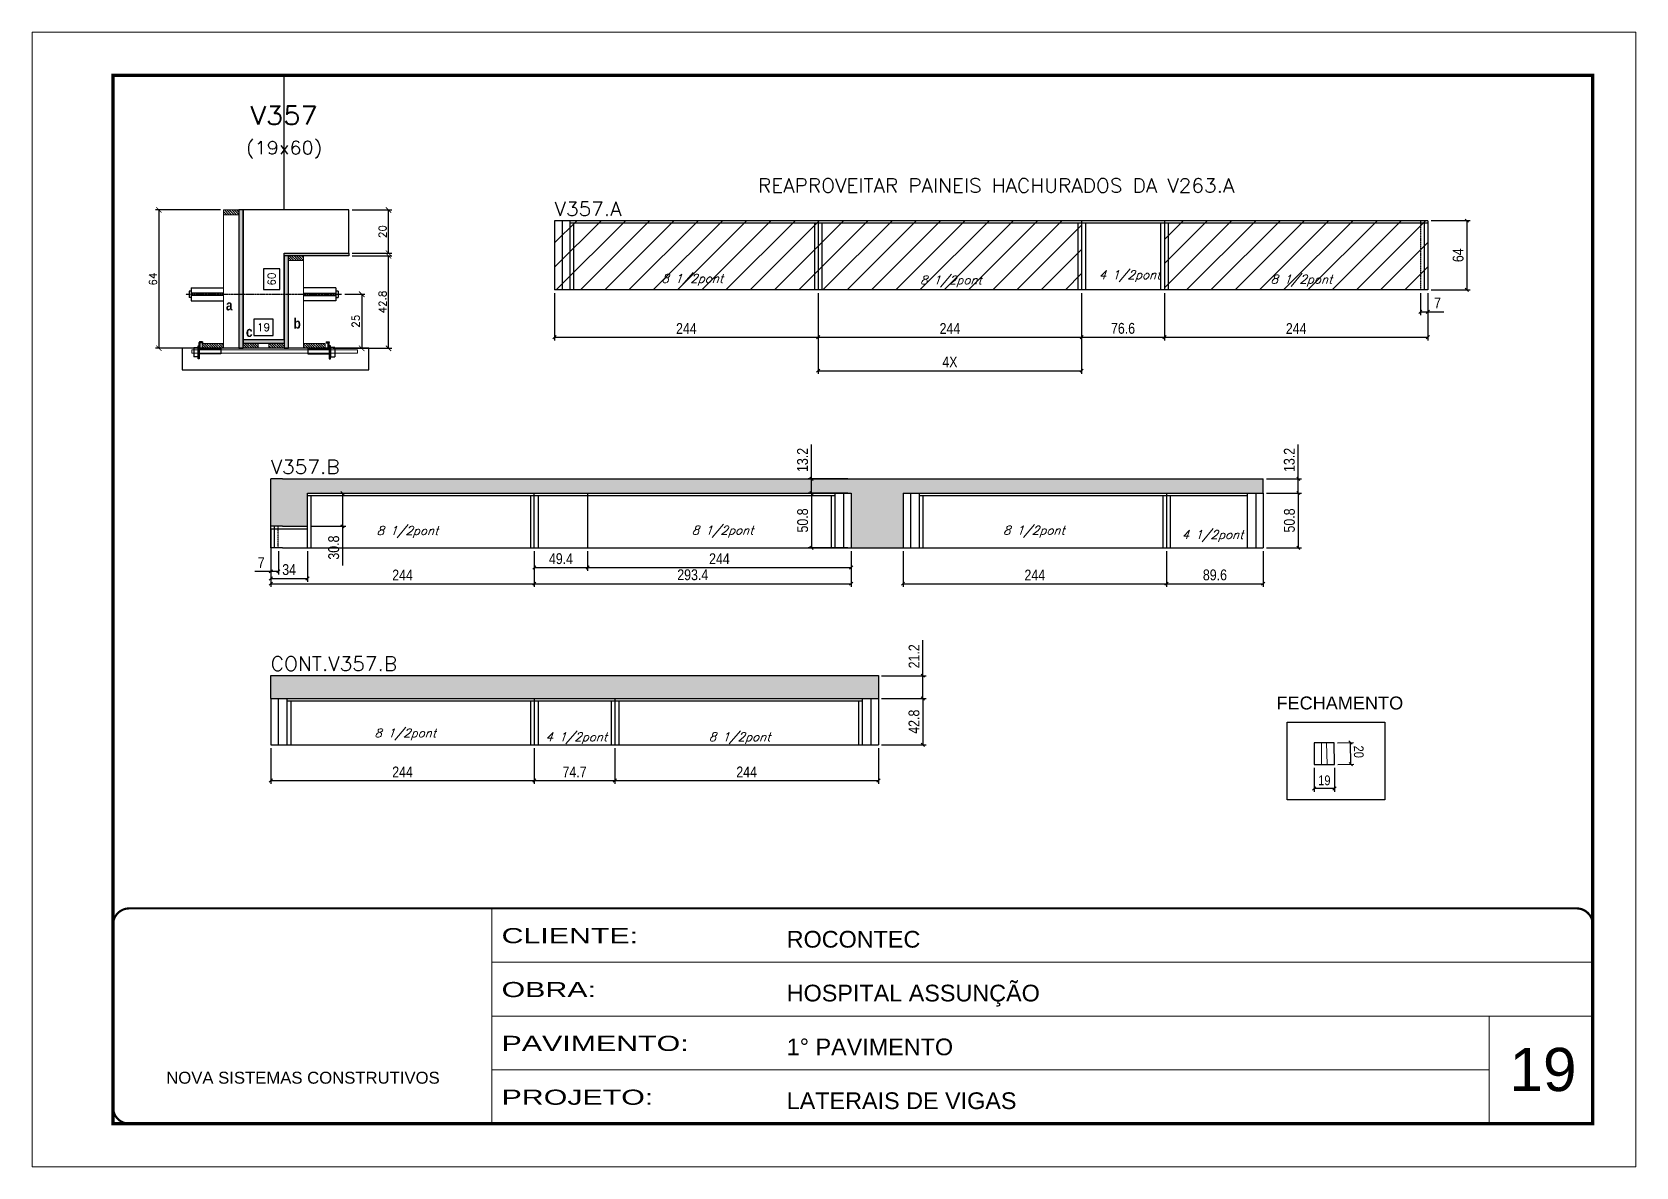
# Model space of a CAD drawing. Extents: x 137137 to 143418, y 10464 to 34486.
# Drawn here: x 140321 to 141806, y 28841 to 29891 of the extents above; entities that cross this region are included whole.
import ezdxf
from ezdxf.enums import TextEntityAlignment as Align

# ---------------------------------------------------------------- set-up
doc = ezdxf.new("R2010")
doc.units = 0
for name, pattern in [('CONTINUO', [0]), ('DASHED', [0.75, 0.5, -0.25]), ('HIDDEN', [0.375, 0.25, -0.125])]:
    doc.linetypes.add(name, pattern=pattern)
for name, color, linetype in [('5', 5, 'Continuous'), ('barrote', 251, 'Continuous'), ('COTA', 241, 'Continuous'), ('Cota Seção (2x)', 4, 'Continuous'), ('detalhes', 4, 'Continuous'), ('Painéis', 200, 'Continuous'), ('presilha', 1, 'Continuous'), ('Reaproveitamento', 251, 'Continuous'), ('SARR_2.2x7', 40, 'Continuous'), ('SARR_3.5x7', 81, 'Continuous'), ('TENSOR', 3, 'Continuous'), ('texto', 7, 'Continuous'), ('Texto de Titulo', 7, 'Continuous'), ('Texto Qtd Sarr', 242, 'Continuous')]:
    doc.layers.add(name, color=color, linetype=linetype)
for name, color, linetype, lineweight in [('CARIMBO', 255, 'Continuous', 9), ('CONCRETO', 251, 'Continuous', 25), ('Escoras', 2, 'Continuous', 25), ('Folhas', 255, 'Continuous', 9), ('Hachura', 251, 'Continuous', 9), ('Madeira', 126, 'Continuous', 18), ('Sarr 2.2x7', 40, 'Continuous', 9), ('SARRAFO DE PRESSAO', 251, 'DASHED', 9), ('SCO-___-LAJ', 2, 'Continuous', 0), ('Texto Seção', 7, 'Continuous', 15)]:
    doc.layers.add(name, color=color, linetype=linetype, lineweight=lineweight)
doc.styles.add('ARIAL', font='arial.ttf')
doc.styles.add('COTA TECNICA', font='techl___.ttf', dxfattribs={"height": 10})
doc.styles.add('COTA TECNICA-50', font='techl___.ttf', dxfattribs={"height": 9})
doc.styles.add('REGUA-120', font='ROMANS.shx', dxfattribs={"height": 15})
doc.styles.add('Romans', font='romans.shx')
doc.styles.get("Standard").update_dxf_attribs({"font": 'arial.ttf'})
doc.styles.add('TECNICA', font='techb___.ttf', dxfattribs={"height": 10})
doc.styles.add('Tecnologia', font='')
doc.styles.get('Tecnologia').set_extended_font_data('Forgotten Futurist')
doc.dimstyles.new('COTA PAINEL-50', dxfattribs={"dimtxt": 9, "dimasz": 3, "dimexe": 3, "dimexo": 3, "dimgap": 3, "dimtad": 1, "dimdec": 1, "dimzin": 12, "dimdsep": 46, "dimtxsty": 'COTA TECNICA-50', "dimblk1": 'OBLIQUE', "dimblk2": 'OBLIQUE', "dimsah": 1, "dimcen": 0.9, "dimclrd": 4, "dimclre": 4, "dimclrt": 240, "dimadec": 1, "dimazin": 3, "dimtfac": 1, "dimtdec": 1, "dimtmove": 0, "dimatfit": 3, "dimfxl": 1, "dimtolj": 1, "dimtzin": 12, "dimarcsym": 0})
doc.dimstyles.new('Cota Seção (2x)', dxfattribs={"dimtxt": 7, "dimasz": 5, "dimexe": 3, "dimexo": 3, "dimgap": 2, "dimtad": 3, "dimdec": 1, "dimlfac": 0.5, "dimzin": 12, "dimdsep": 46, "dimtxsty": 'Romans', "dimblk": 'ARCHTICK', "dimcen": 0, "dimclrd": 4, "dimclre": 4, "dimclrt": 1, "dimadec": 1, "dimazin": 3, "dimtfac": 1, "dimtdec": 1, "dimtmove": 0, "dimatfit": 3, "dimldrblk": 'OBLIQUE', "dimfxl": 1, "dimtolj": 1, "dimtzin": 12, "dimarcsym": 0})
doc.dimstyles.new('Cota Seção interna', dxfattribs={"dimtxt": 7, "dimasz": 6, "dimexe": 0.18, "dimexo": 2, "dimgap": -4, "dimtad": 3, "dimdec": 1, "dimlfac": 0.5, "dimzin": 12, "dimdsep": 46, "dimtxsty": 'Romans', "dimblk": 'ARCHTICK', "dimcen": 0.09, "dimse1": 1, "dimse2": 1, "dimsd1": 1, "dimsd2": 1, "dimclrd": 180, "dimclre": 5, "dimclrt": 1, "dimadec": 0, "dimazin": 3, "dimtfac": 1, "dimtdec": 1, "dimtofl": 0, "dimtmove": 0, "dimatfit": 3, "dimldrblk": 'ARCHTICK', "dimfxl": 1, "dimtolj": 1, "dimtzin": 0, "dimarcsym": 0})
doc.dimstyles.new('PAINEL', dxfattribs={"dimtxt": 10, "dimasz": 3, "dimexe": 3, "dimexo": 3, "dimgap": 3, "dimtad": 1, "dimdec": 1, "dimzin": 12, "dimdsep": 46, "dimtxsty": 'COTA TECNICA', "dimblk1": 'OBLIQUE', "dimblk2": 'OBLIQUE', "dimsah": 1, "dimcen": 0.9, "dimclrd": 4, "dimclre": 4, "dimclrt": 240, "dimadec": 1, "dimazin": 3, "dimtfac": 1, "dimtdec": 1, "dimtmove": 0, "dimatfit": 3, "dimfxl": 1, "dimtolj": 1, "dimtzin": 12, "dimarcsym": 0})

msp = doc.modelspace()

# ---------------------------------------------------------------- texts
at = {"layer": '5', "color": 7, "linetype": 'Continuous'}
msp.add_text('FECHAMENTO', height=12, rotation=359.99996, dxfattribs=at).set_placement((141472.96, 29264.7))
at = {"layer": 'CARIMBO', "style": 'ARIAL'}
msp.add_text('19', height=40, dxfattribs=at).set_placement((141688.65, 28911.62))
at = {"layer": 'detalhes', "style": 'TECNICA'}
for s, p in [('a', (140500.3, 29633.97)), ('b', (140562.84, 29617.13)), ('c', (140518.85, 29609.44))]:
    msp.add_text(s, height=9.6, dxfattribs=at).set_placement(p)
at = {"layer": 'texto', "color": 2, "char_height": 8, "attachment_point": 5, "style": 'Romans'}
for s, insert in [('{\\Q19;\\C256;4 1/2pont}', (141336.93, 29665.62)), ('{\\Q19;\\C256;8 1/2pont}', (140932.06, 29662.22)), ('{\\Q19;\\C256;8 1/2pont}', (141171.48, 29660.77)), ('{\\Q19;\\C256;8 1/2pont}', (141496.1, 29661.54)), ('{\\Q19;\\C256;8 1/2pont}', (140668.37, 29428.93)), ('{\\Q19;\\C256;8 1/2pont}', (140960.12, 29429.26)), ('{\\Q19;\\C256;8 1/2pont}', (141248.36, 29429.16)), ('{\\Q19;\\C256;4 1/2pont}', (141413.78, 29425.17)), ('{\\Q19;\\C256;8 1/2pont}', (140666.24, 29241.61)), ('{\\Q19;\\C256;4 1/2pont}', (140824.7, 29238.11)), ('{\\Q19;\\C256;8 1/2pont}', (140975.88, 29238.11))]:
    msp.add_mtext(s, dxfattribs=dict(at, insert=insert))
at = {"layer": 'Texto Seção', "style": 'REGUA-120', "width": 1.05}
for s, p in [('REAPROVEITAR PAINEIS HACHURADOS DA V263.A', (140992.86, 29743.01)), ('V357.A', (140804.57, 29721.56)), ('V357.B', (140541.76, 29482.78)), ('CONT.V357.B', (140541.76, 29300.59))]:
    msp.add_text(s, height=13, dxfattribs=at).set_placement(p)

# ---------------------------------------------------------------- blocks, each defined once
blk = doc.blocks.new('9999999999')
at = {"color": 30, "linetype": 'CONTINUO'}
for p, q in [((98564.6, 34230.2), (98564.6, 34429.4)), ((98564.6, 34379.6), (99584, 34379.6)), ((98564.6, 34329.8), (99488, 34329.8)), ((99584, 34329.8), (99488, 34329.8)), ((99488, 34329.8), (99488, 34230.2)), ((98564.6, 34280), (99488, 34280))]:
    blk.add_line(p, q, dxfattribs=at)
at = {"color": 30, "linetype": 'CONTINUO', "const_width": 2}
blk.add_lwpolyline([(99584, 34230.2), (99584, 34414.4, 0.414214), (99569, 34429.4), (98229, 34429.4, 0.414214), (98214, 34414.4), (98214, 34245.2, 0.414214), (98229, 34230.2), (99584, 34230.2)], format="xyb", dxfattribs=at)
at = {"layer": 'Folhas'}
blk.add_lwpolyline([(98139, 34190.2), (99624, 34190.2), (99624, 35240.2), (98139, 35240.2)], close=True, dxfattribs=at)
at = {"layer": 'Folhas', "color": 30, "const_width": 3}
blk.add_lwpolyline([(98214, 34230.2), (99584, 34230.2), (99584, 35200.2), (98214, 35200.2)], close=True, dxfattribs=at)
at = {"color": 7, "linetype": 'Continuous', "ltscale": 5, "style": 'ARIAL'}
for s, height, p in [('ROCONTEC', 15.48, (98837.7, 34393.1)), ('HOSPITAL ASSUNÇÃO', 15.483, (98837.7, 34343.3)), ('1° PAVIMENTO', 15.483, (98837.7, 34293.5)), ('NOVA SISTEMAS CONSTRUTIVOS', 11.059, (98263.2, 34267.2)), ('LATERAIS DE VIGAS', 15.483, (98837.7, 34243.7))]:
    blk.add_text(s, height=height, dxfattribs=at).set_placement(p)
at = {"layer": 'Folhas', "color": 7, "style": 'Tecnologia', "width": 1.5}
for s, p in [('CLIENTE:', (98573.7, 34397.2)), ('OBRA:', (98573.7, 34347.3)), ('PAVIMENTO:', (98573.7, 34297.5)), ('PROJETO:', (98573.7, 34247.7))]:
    blk.add_text(s, height=14, dxfattribs=at).set_placement(p)
blk = doc.blocks.new('titulo1')
at = {"layer": 'Defpoints', "color": 252, "linetype": 'HIDDEN', "ltscale": 2}
blk.add_line((0, 0), (0, 125), dxfattribs=at)
at = {"layer": 'Defpoints', "style": 'Romans', "oblique": 15}
blk.add_attdef('FOLHA', text='', height=10, dxfattribs=at).set_placement((0, 15.6), align=Align.MIDDLE_CENTER)
at = {"layer": 'Texto Qtd Sarr', "color": 3, "style": 'Romans', "oblique": 15}
for tag, height, p in [('TITULO', 17, (0, 71.4)), ('SEÇÃO', 12, (0, 41.5))]:
    blk.add_attdef(tag, text='', height=height, dxfattribs=at).set_placement(p, align=Align.MIDDLE_CENTER)
blk = doc.blocks.new('_ArchTick')
at = {"color": 0, "linetype": 'ByBlock', "const_width": 0.15}
blk.add_lwpolyline([(-0.5, -0.5), (0.5, 0.5)], dxfattribs=at)
blk = doc.blocks.new('*D525')
at = {"layer": 'COTA', "color": 4, "lineweight": -2, "transparency": 16777216}
for p, q in [((140617.1, 29684.5), (140653.8, 29684.5)), ((140650.8, 29598.9), (140650.8, 29684.5)), ((140599.5, 29598.9), (140653.8, 29598.9))]:
    blk.add_line(p, q, dxfattribs=at)
at = {"layer": 'Defpoints', "color": 0, "transparency": 16777216}
for p in [(140614.1, 29684.5), (140650.8, 29684.5), (140596.5, 29598.9)]:
    blk.add_point(p, dxfattribs=at)
at = {"layer": 'COTA', "color": 4, "lineweight": -2, "transparency": 16777216, "xscale": 5, "yscale": 5, "zscale": 5}
for p, rotation in [((140650.8, 29684.5), 90), ((140650.8, 29598.9), 270)]:
    blk.add_blockref('_ArchTick', p, dxfattribs=dict(at, rotation=rotation))
at = {"layer": 'COTA', "color": 1, "transparency": 16777216, "insert": (140645.3, 29641.7), "char_height": 7, "attachment_point": 5, "rotation": 90, "style": 'Romans'}
blk.add_mtext('\\A1;42.8', dxfattribs=at)
blk = doc.blocks.new('_Oblique')
at = {"color": 0, "linetype": 'ByBlock', "lineweight": -2}
blk.add_line((-0.5, -0.5), (0.5, 0.5), dxfattribs=at)
blk = doc.blocks.new('*D526')
at = {"layer": 'COTA', "color": 4, "lineweight": -2, "transparency": 16777216}
for p, q in [((140617.1, 29726.9), (140653.8, 29726.9)), ((140650.8, 29686.9), (140650.8, 29726.9)), ((140617.1, 29686.9), (140653.8, 29686.9))]:
    blk.add_line(p, q, dxfattribs=at)
at = {"layer": 'Defpoints', "color": 0, "transparency": 16777216}
for p in [(140614.1, 29726.9), (140650.8, 29726.9), (140614.1, 29686.9)]:
    blk.add_point(p, dxfattribs=at)
at = {"layer": 'COTA', "color": 4, "lineweight": -2, "transparency": 16777216, "xscale": 5, "yscale": 5, "zscale": 5}
for p, rotation in [((140650.8, 29726.9), 90), ((140650.8, 29686.9), 270)]:
    blk.add_blockref('_ArchTick', p, dxfattribs=dict(at, rotation=rotation))
at = {"layer": 'COTA', "color": 1, "transparency": 16777216, "insert": (140645.3, 29706.9), "char_height": 7, "attachment_point": 5, "rotation": 90, "style": 'Romans'}
blk.add_mtext('\\A1;20', dxfattribs=at)
blk = doc.blocks.new('*D527')
at = {"layer": 'Cota Seção (2x)', "color": 180, "lineweight": -2, "transparency": 16777216}
for p, q in [((140550.1, 29672.4), (140535.1, 29672.4)), ((140535.1, 29672.4), (140535.1, 29653.4)), ((140550.1, 29653.4), (140550.1, 29672.4)), ((140535.1, 29653.4), (140550.1, 29653.4))]:
    blk.add_line(p, q, dxfattribs=at)
at = {"layer": 'Defpoints', "color": 0, "transparency": 16777216}
for p in [(140554.1, 29726.9), (140554.1, 29726.9), (140554.1, 29606.9)]:
    blk.add_point(p, dxfattribs=at)
at = {"layer": 'Cota Seção (2x)', "color": 1, "transparency": 16777216, "insert": (140542.6, 29662.9), "char_height": 7, "attachment_point": 5, "rotation": 90, "style": 'Romans'}
blk.add_mtext('\\A1;60', dxfattribs=at)
blk = doc.blocks.new('PRESILHA METÁLICA 1')
at = {"layer": 'presilha'}
for p, q in [((0, 13), (6, 13)), ((0, 13), (0, 0)), ((6, 0), (0, 0)), ((6, 15.5), (7.5, 15.5)), ((6, -2.5), (6, 15.5)), ((6, 13), (6, 0)), ((7.5, 10.6), (7.5, 19.9)), ((7.5, 15.5), (7.5, -2.5)), ((37.5, 4.1), (7.5, 4.1)), ((12, 21), (8.6, 21)), ((9, 11.6), (9, 18.9)), ((12, 19.5), (9.6, 19.5)), ((37.5, 11), (9.6, 11)), ((12, 21), (12, 19.5)), ((37.5, 11), (37.5, 4.1)), ((7.5, -2.5), (6, -2.5))]:
    blk.add_line(p, q, dxfattribs=at)
for centre, radius, start, end in [((8.6, 19.9), 1.14, 90, 180), ((9.6, 18.9), 0.57, 90, 180), ((9.6, 11.6), 0.57, 180, 270)]:
    blk.add_arc(centre, radius, start, end, dxfattribs=at)
blk = doc.blocks.new('*D528')
at = {"layer": 'Cota Seção (2x)', "color": 180, "lineweight": -2, "transparency": 16777216}
for p, q in [((140544.1, 29625.9), (140526.1, 29625.9)), ((140526.1, 29625.9), (140526.1, 29610.9)), ((140544.1, 29610.9), (140544.1, 29625.9)), ((140526.1, 29610.9), (140544.1, 29610.9))]:
    blk.add_line(p, q, dxfattribs=at)
at = {"layer": 'Defpoints', "color": 0, "transparency": 16777216}
for p in [(140516.1, 29598.9), (140554.1, 29606.9), (140554.1, 29598.9)]:
    blk.add_point(p, dxfattribs=at)
at = {"layer": 'Cota Seção (2x)', "color": 1, "transparency": 16777216, "insert": (140535.1, 29618.4), "char_height": 7, "attachment_point": 5, "style": 'Romans'}
blk.add_mtext('\\A1;19', dxfattribs=at)
blk = doc.blocks.new('*D529')
at = {"layer": 'COTA', "color": 4, "lineweight": -2, "transparency": 16777216}
for p, q in [((140495.1, 29726.9), (140435.2, 29726.9)), ((140438.2, 29726.9), (140438.2, 29598.9)), ((140495.1, 29598.9), (140435.2, 29598.9))]:
    blk.add_line(p, q, dxfattribs=at)
at = {"layer": 'Defpoints', "color": 0, "transparency": 16777216}
for p in [(140498.1, 29726.9), (140438.2, 29598.9), (140498.1, 29598.9)]:
    blk.add_point(p, dxfattribs=at)
at = {"layer": 'COTA', "color": 4, "lineweight": -2, "transparency": 16777216, "xscale": 5, "yscale": 5, "zscale": 5}
for p, rotation in [((140438.2, 29726.9), 90), ((140438.2, 29598.9), 270)]:
    blk.add_blockref('_ArchTick', p, dxfattribs=dict(at, rotation=rotation))
at = {"layer": 'COTA', "color": 1, "transparency": 16777216, "insert": (140432.7, 29662.9), "char_height": 7, "attachment_point": 5, "rotation": 90, "style": 'Romans'}
blk.add_mtext('\\A1;64', dxfattribs=at)
blk = doc.blocks.new('*D530')
at = {"layer": 'COTA', "color": 4, "lineweight": -2, "transparency": 16777216}
for p, q in [((140610.4, 29648.9), (140629, 29648.9)), ((140626, 29648.9), (140626, 29598.9)), ((140610.4, 29598.9), (140629, 29598.9))]:
    blk.add_line(p, q, dxfattribs=at)
at = {"layer": 'Defpoints', "color": 0, "transparency": 16777216}
for p in [(140607.4, 29648.9), (140607.4, 29598.9), (140626, 29598.9)]:
    blk.add_point(p, dxfattribs=at)
at = {"layer": 'COTA', "color": 4, "lineweight": -2, "transparency": 16777216, "xscale": 5, "yscale": 5, "zscale": 5}
for p, rotation in [((140626, 29648.9), 90), ((140626, 29598.9), 270)]:
    blk.add_blockref('_ArchTick', p, dxfattribs=dict(at, rotation=rotation))
at = {"layer": 'COTA', "color": 1, "transparency": 16777216, "insert": (140620.5, 29623.9), "char_height": 7, "attachment_point": 5, "rotation": 90, "style": 'Romans'}
blk.add_mtext('\\A1;25', dxfattribs=at)
blk = doc.blocks.new('*D531')
at = {"layer": 'COTA', "color": 4, "lineweight": -2, "ltscale": 25, "transparency": 16777216}
for p, q in [((140804.6, 29650), (140804.6, 29606.2)), ((141048.6, 29650), (141048.6, 29606.2)), ((140804.6, 29609.2), (141048.6, 29609.2))]:
    blk.add_line(p, q, dxfattribs=at)
at = {"layer": 'Defpoints', "color": 0, "ltscale": 25, "transparency": 16777216}
for p in [(140804.6, 29653), (141048.6, 29653), (141048.6, 29609.2)]:
    blk.add_point(p, dxfattribs=at)
at = {"layer": 'COTA', "color": 4, "lineweight": -2, "ltscale": 25, "transparency": 16777216, "xscale": 3, "yscale": 3, "zscale": 3, "rotation": 180}
blk.add_blockref('_Oblique', (140804.6, 29609.2), dxfattribs=at)
at = {"layer": 'COTA', "color": 4, "lineweight": -2, "ltscale": 25, "transparency": 16777216, "xscale": 3, "yscale": 3, "zscale": 3}
blk.add_blockref('_Oblique', (141048.6, 29609.2), dxfattribs=at)
at = {"layer": 'COTA', "color": 240, "ltscale": 25, "transparency": 16777216, "insert": (140926.6, 29617.2), "char_height": 10, "attachment_point": 5, "style": 'COTA TECNICA'}
blk.add_mtext('\\A1;244', dxfattribs=at)
blk = doc.blocks.new('*D532')
at = {"layer": 'COTA', "color": 4, "lineweight": -2, "ltscale": 25, "transparency": 16777216}
for p, q in [((141048.6, 29650), (141048.6, 29606.2)), ((141292.6, 29650), (141292.6, 29606.2)), ((141048.6, 29609.2), (141292.6, 29609.2))]:
    blk.add_line(p, q, dxfattribs=at)
at = {"layer": 'Defpoints', "color": 0, "ltscale": 25, "transparency": 16777216}
for p in [(141048.6, 29653), (141292.6, 29653), (141292.6, 29609.2)]:
    blk.add_point(p, dxfattribs=at)
at = {"layer": 'COTA', "color": 4, "lineweight": -2, "ltscale": 25, "transparency": 16777216, "xscale": 3, "yscale": 3, "zscale": 3, "rotation": 180}
blk.add_blockref('_Oblique', (141048.6, 29609.2), dxfattribs=at)
at = {"layer": 'COTA', "color": 4, "lineweight": -2, "ltscale": 25, "transparency": 16777216, "xscale": 3, "yscale": 3, "zscale": 3}
blk.add_blockref('_Oblique', (141292.6, 29609.2), dxfattribs=at)
at = {"layer": 'COTA', "color": 240, "ltscale": 25, "transparency": 16777216, "insert": (141170.6, 29617.2), "char_height": 10, "attachment_point": 5, "style": 'COTA TECNICA'}
blk.add_mtext('\\A1;244', dxfattribs=at)
blk = doc.blocks.new('*D533')
at = {"layer": 'COTA', "color": 4, "lineweight": -2, "ltscale": 25, "transparency": 16777216}
for p, q in [((141369.2, 29650), (141369.2, 29606.2)), ((141613.2, 29650), (141613.2, 29606.2)), ((141369.2, 29609.2), (141613.2, 29609.2))]:
    blk.add_line(p, q, dxfattribs=at)
at = {"layer": 'Defpoints', "color": 0, "ltscale": 25, "transparency": 16777216}
for p in [(141369.2, 29653), (141613.2, 29653), (141613.2, 29609.2)]:
    blk.add_point(p, dxfattribs=at)
at = {"layer": 'COTA', "color": 4, "lineweight": -2, "ltscale": 25, "transparency": 16777216, "xscale": 3, "yscale": 3, "zscale": 3, "rotation": 180}
blk.add_blockref('_Oblique', (141369.2, 29609.2), dxfattribs=at)
at = {"layer": 'COTA', "color": 4, "lineweight": -2, "ltscale": 25, "transparency": 16777216, "xscale": 3, "yscale": 3, "zscale": 3}
blk.add_blockref('_Oblique', (141613.2, 29609.2), dxfattribs=at)
at = {"layer": 'COTA', "color": 240, "ltscale": 25, "transparency": 16777216, "insert": (141491.2, 29617.2), "char_height": 10, "attachment_point": 5, "style": 'COTA TECNICA'}
blk.add_mtext('\\A1;244', dxfattribs=at)
blk = doc.blocks.new('*D534')
at = {"layer": 'COTA', "color": 4, "lineweight": -2, "ltscale": 25, "transparency": 16777216}
for p, q in [((141292.6, 29650), (141292.6, 29606.2)), ((141369.2, 29650), (141369.2, 29606.2)), ((141292.6, 29609.2), (141369.2, 29609.2))]:
    blk.add_line(p, q, dxfattribs=at)
at = {"layer": 'Defpoints', "color": 0, "ltscale": 25, "transparency": 16777216}
for p in [(141292.6, 29653), (141369.2, 29653), (141369.2, 29609.2)]:
    blk.add_point(p, dxfattribs=at)
at = {"layer": 'COTA', "color": 4, "lineweight": -2, "ltscale": 25, "transparency": 16777216, "xscale": 3, "yscale": 3, "zscale": 3, "rotation": 180}
blk.add_blockref('_Oblique', (141292.6, 29609.2), dxfattribs=at)
at = {"layer": 'COTA', "color": 4, "lineweight": -2, "ltscale": 25, "transparency": 16777216, "xscale": 3, "yscale": 3, "zscale": 3}
blk.add_blockref('_Oblique', (141369.2, 29609.2), dxfattribs=at)
at = {"layer": 'COTA', "color": 240, "ltscale": 25, "transparency": 16777216, "insert": (141330.9, 29617.3), "char_height": 10, "attachment_point": 5, "style": 'COTA TECNICA'}
blk.add_mtext('\\A1;76.6', dxfattribs=at)
blk = doc.blocks.new('*D535')
at = {"layer": 'COTA', "color": 4, "lineweight": -2, "ltscale": 25, "transparency": 16777216}
for p, q in [((141616.2, 29717), (141652.3, 29717)), ((141649.3, 29717), (141649.3, 29653)), ((141616.2, 29653), (141652.3, 29653))]:
    blk.add_line(p, q, dxfattribs=at)
at = {"layer": 'Defpoints', "color": 0, "ltscale": 25, "transparency": 16777216}
for p in [(141613.2, 29717), (141613.2, 29653), (141649.3, 29653)]:
    blk.add_point(p, dxfattribs=at)
at = {"layer": 'COTA', "color": 4, "lineweight": -2, "ltscale": 25, "transparency": 16777216, "xscale": 3, "yscale": 3, "zscale": 3}
for p, rotation in [((141649.3, 29717), 90), ((141649.3, 29653), 270)]:
    blk.add_blockref('_Oblique', p, dxfattribs=dict(at, rotation=rotation))
at = {"layer": 'COTA', "color": 240, "ltscale": 25, "transparency": 16777216, "insert": (141641.2, 29685), "char_height": 10, "attachment_point": 5, "rotation": 90, "style": 'COTA TECNICA'}
blk.add_mtext('\\A1;64', dxfattribs=at)
blk = doc.blocks.new('*D536')
at = {"layer": 'COTA', "color": 4, "lineweight": -2, "ltscale": 25, "transparency": 16777216}
for p, q in [((141048.6, 29650), (141048.6, 29575.2)), ((141292.6, 29650), (141292.6, 29575.2)), ((141048.6, 29578.2), (141292.6, 29578.2))]:
    blk.add_line(p, q, dxfattribs=at)
at = {"layer": 'Defpoints', "color": 0, "ltscale": 25, "transparency": 16777216}
for p in [(141048.6, 29653), (141292.6, 29653), (141292.6, 29578.2)]:
    blk.add_point(p, dxfattribs=at)
at = {"layer": 'COTA', "color": 4, "lineweight": -2, "ltscale": 25, "transparency": 16777216, "xscale": 3, "yscale": 3, "zscale": 3, "rotation": 180}
blk.add_blockref('_Oblique', (141048.6, 29578.2), dxfattribs=at)
at = {"layer": 'COTA', "color": 4, "lineweight": -2, "ltscale": 25, "transparency": 16777216, "xscale": 3, "yscale": 3, "zscale": 3}
blk.add_blockref('_Oblique', (141292.6, 29578.2), dxfattribs=at)
at = {"layer": 'COTA', "color": 240, "ltscale": 25, "transparency": 16777216, "insert": (141170.6, 29586.3), "char_height": 10, "attachment_point": 5, "style": 'COTA TECNICA'}
blk.add_mtext('\\A1;4X', dxfattribs=at)
blk = doc.blocks.new('*D537')
at = {"layer": 'COTA', "color": 4, "lineweight": -2, "ltscale": 25, "transparency": 16777216}
for p, q in [((141606.2, 29650), (141606.2, 29629.7)), ((141613.2, 29650), (141613.2, 29629.7)), ((141606.2, 29632.7), (141613.2, 29632.7)), ((141613.2, 29632.7), (141627.9, 29632.7))]:
    blk.add_line(p, q, dxfattribs=at)
at = {"layer": 'Defpoints', "color": 0, "ltscale": 25, "transparency": 16777216}
for p in [(141606.2, 29653), (141613.2, 29653), (141613.2, 29632.7)]:
    blk.add_point(p, dxfattribs=at)
at = {"layer": 'COTA', "color": 4, "lineweight": -2, "ltscale": 25, "transparency": 16777216, "xscale": 3, "yscale": 3, "zscale": 3, "rotation": 180}
blk.add_blockref('_Oblique', (141606.2, 29632.7), dxfattribs=at)
at = {"layer": 'COTA', "color": 4, "lineweight": -2, "ltscale": 25, "transparency": 16777216, "xscale": 3, "yscale": 3, "zscale": 3}
blk.add_blockref('_Oblique', (141613.2, 29632.7), dxfattribs=at)
at = {"layer": 'COTA', "color": 240, "ltscale": 25, "transparency": 16777216, "insert": (141622.1, 29640.8), "char_height": 10, "attachment_point": 5, "style": 'COTA TECNICA'}
blk.add_mtext('\\A1;7', dxfattribs=at)
blk = doc.blocks.new('*D538')
at = {"layer": 'COTA', "color": 4, "lineweight": -2, "ltscale": 25, "transparency": 16777216}
for p, q in [((140541.8, 29411.2), (140541.8, 29378.1)), ((140785.8, 29411.2), (140785.8, 29378.1)), ((140541.8, 29381.1), (140785.8, 29381.1))]:
    blk.add_line(p, q, dxfattribs=at)
at = {"layer": 'Defpoints', "color": 0, "ltscale": 25, "transparency": 16777216}
for p in [(140541.8, 29414.2), (140785.8, 29414.2), (140785.8, 29381.1)]:
    blk.add_point(p, dxfattribs=at)
at = {"layer": 'COTA', "color": 4, "lineweight": -2, "ltscale": 25, "transparency": 16777216, "xscale": 3, "yscale": 3, "zscale": 3, "rotation": 180}
blk.add_blockref('_Oblique', (140541.8, 29381.1), dxfattribs=at)
at = {"layer": 'COTA', "color": 4, "lineweight": -2, "ltscale": 25, "transparency": 16777216, "xscale": 3, "yscale": 3, "zscale": 3}
blk.add_blockref('_Oblique', (140785.8, 29381.1), dxfattribs=at)
at = {"layer": 'COTA', "color": 240, "ltscale": 25, "transparency": 16777216, "insert": (140663.8, 29389.1), "char_height": 10, "attachment_point": 5, "style": 'COTA TECNICA'}
blk.add_mtext('\\A1;244', dxfattribs=at)
blk = doc.blocks.new('*D539')
at = {"layer": 'COTA', "color": 4, "lineweight": -2, "ltscale": 25, "transparency": 16777216}
for p, q in [((140785.8, 29411.2), (140785.8, 29393.1)), ((140835.2, 29411.2), (140835.2, 29393.1)), ((140785.8, 29396.1), (140835.2, 29396.1))]:
    blk.add_line(p, q, dxfattribs=at)
at = {"layer": 'Defpoints', "color": 0, "ltscale": 25, "transparency": 16777216}
for p in [(140785.8, 29414.2), (140835.2, 29414.2), (140835.2, 29396.1)]:
    blk.add_point(p, dxfattribs=at)
at = {"layer": 'COTA', "color": 4, "lineweight": -2, "ltscale": 25, "transparency": 16777216, "xscale": 3, "yscale": 3, "zscale": 3, "rotation": 180}
blk.add_blockref('_Oblique', (140785.8, 29396.1), dxfattribs=at)
at = {"layer": 'COTA', "color": 4, "lineweight": -2, "ltscale": 25, "transparency": 16777216, "xscale": 3, "yscale": 3, "zscale": 3}
blk.add_blockref('_Oblique', (140835.2, 29396.1), dxfattribs=at)
at = {"layer": 'COTA', "color": 240, "ltscale": 25, "transparency": 16777216, "insert": (140810.5, 29404.2), "char_height": 10, "attachment_point": 5, "style": 'COTA TECNICA'}
blk.add_mtext('\\A1;49.4', dxfattribs=at)
blk = doc.blocks.new('*D540')
at = {"layer": 'COTA', "color": 4, "lineweight": -2, "ltscale": 25, "transparency": 16777216}
for p, q in [((140835.2, 29411.2), (140835.2, 29393.1)), ((141079.2, 29411.2), (141079.2, 29393.1)), ((140835.2, 29396.1), (141079.2, 29396.1))]:
    blk.add_line(p, q, dxfattribs=at)
at = {"layer": 'Defpoints', "color": 0, "ltscale": 25, "transparency": 16777216}
for p in [(140835.2, 29414.2), (141079.2, 29414.2), (141079.2, 29396.1)]:
    blk.add_point(p, dxfattribs=at)
at = {"layer": 'COTA', "color": 4, "lineweight": -2, "ltscale": 25, "transparency": 16777216, "xscale": 3, "yscale": 3, "zscale": 3, "rotation": 180}
blk.add_blockref('_Oblique', (140835.2, 29396.1), dxfattribs=at)
at = {"layer": 'COTA', "color": 4, "lineweight": -2, "ltscale": 25, "transparency": 16777216, "xscale": 3, "yscale": 3, "zscale": 3}
blk.add_blockref('_Oblique', (141079.2, 29396.1), dxfattribs=at)
at = {"layer": 'COTA', "color": 240, "ltscale": 25, "transparency": 16777216, "insert": (140957.2, 29404.2), "char_height": 10, "attachment_point": 5, "style": 'COTA TECNICA'}
blk.add_mtext('\\A1;244', dxfattribs=at)
blk = doc.blocks.new('*D541')
at = {"layer": 'COTA', "color": 4, "lineweight": -2, "ltscale": 25, "transparency": 16777216}
for p, q in [((141127.2, 29411.2), (141127.2, 29378.1)), ((141371.2, 29411.2), (141371.2, 29378.1)), ((141127.2, 29381.1), (141371.2, 29381.1))]:
    blk.add_line(p, q, dxfattribs=at)
at = {"layer": 'Defpoints', "color": 0, "ltscale": 25, "transparency": 16777216}
for p in [(141127.2, 29414.2), (141371.2, 29414.2), (141371.2, 29381.1)]:
    blk.add_point(p, dxfattribs=at)
at = {"layer": 'COTA', "color": 4, "lineweight": -2, "ltscale": 25, "transparency": 16777216, "xscale": 3, "yscale": 3, "zscale": 3, "rotation": 180}
blk.add_blockref('_Oblique', (141127.2, 29381.1), dxfattribs=at)
at = {"layer": 'COTA', "color": 4, "lineweight": -2, "ltscale": 25, "transparency": 16777216, "xscale": 3, "yscale": 3, "zscale": 3}
blk.add_blockref('_Oblique', (141371.2, 29381.1), dxfattribs=at)
at = {"layer": 'COTA', "color": 240, "ltscale": 25, "transparency": 16777216, "insert": (141249.2, 29389.1), "char_height": 10, "attachment_point": 5, "style": 'COTA TECNICA'}
blk.add_mtext('\\A1;244', dxfattribs=at)
blk = doc.blocks.new('*D542')
at = {"layer": 'COTA', "color": 4, "lineweight": -2, "ltscale": 25, "transparency": 16777216}
for p, q in [((141371.2, 29411.2), (141371.2, 29378.1)), ((141460.7, 29411.2), (141460.7, 29378.1)), ((141371.2, 29381.1), (141460.7, 29381.1))]:
    blk.add_line(p, q, dxfattribs=at)
at = {"layer": 'Defpoints', "color": 0, "ltscale": 25, "transparency": 16777216}
for p in [(141371.2, 29414.2), (141460.7, 29414.2), (141460.7, 29381.1)]:
    blk.add_point(p, dxfattribs=at)
at = {"layer": 'COTA', "color": 4, "lineweight": -2, "ltscale": 25, "transparency": 16777216, "xscale": 3, "yscale": 3, "zscale": 3, "rotation": 180}
blk.add_blockref('_Oblique', (141371.2, 29381.1), dxfattribs=at)
at = {"layer": 'COTA', "color": 4, "lineweight": -2, "ltscale": 25, "transparency": 16777216, "xscale": 3, "yscale": 3, "zscale": 3}
blk.add_blockref('_Oblique', (141460.7, 29381.1), dxfattribs=at)
at = {"layer": 'COTA', "color": 240, "ltscale": 25, "transparency": 16777216, "insert": (141416, 29389.2), "char_height": 10, "attachment_point": 5, "style": 'COTA TECNICA'}
blk.add_mtext('\\A1;89.6', dxfattribs=at)
blk = doc.blocks.new('*D543')
at = {"layer": 'COTA', "color": 4, "lineweight": -2, "ltscale": 25, "transparency": 16777216}
for p, q in [((140541.8, 29229), (140541.8, 29195.9)), ((140785.8, 29229), (140785.8, 29195.9)), ((140541.8, 29198.9), (140785.8, 29198.9))]:
    blk.add_line(p, q, dxfattribs=at)
at = {"layer": 'Defpoints', "color": 0, "ltscale": 25, "transparency": 16777216}
for p in [(140541.8, 29232), (140785.8, 29232), (140785.8, 29198.9)]:
    blk.add_point(p, dxfattribs=at)
at = {"layer": 'COTA', "color": 4, "lineweight": -2, "ltscale": 25, "transparency": 16777216, "xscale": 3, "yscale": 3, "zscale": 3, "rotation": 180}
blk.add_blockref('_Oblique', (140541.8, 29198.9), dxfattribs=at)
at = {"layer": 'COTA', "color": 4, "lineweight": -2, "ltscale": 25, "transparency": 16777216, "xscale": 3, "yscale": 3, "zscale": 3}
blk.add_blockref('_Oblique', (140785.8, 29198.9), dxfattribs=at)
at = {"layer": 'COTA', "color": 240, "ltscale": 25, "transparency": 16777216, "insert": (140663.8, 29206.9), "char_height": 10, "attachment_point": 5, "style": 'COTA TECNICA'}
blk.add_mtext('\\A1;244', dxfattribs=at)
blk = doc.blocks.new('*D544')
at = {"layer": 'COTA', "color": 4, "lineweight": -2, "ltscale": 25, "transparency": 16777216}
for p, q in [((140785.8, 29229), (140785.8, 29195.9)), ((140860.4, 29229), (140860.4, 29195.9)), ((140785.8, 29198.9), (140860.4, 29198.9))]:
    blk.add_line(p, q, dxfattribs=at)
at = {"layer": 'Defpoints', "color": 0, "ltscale": 25, "transparency": 16777216}
for p in [(140785.8, 29232), (140860.4, 29232), (140860.4, 29198.9)]:
    blk.add_point(p, dxfattribs=at)
at = {"layer": 'COTA', "color": 4, "lineweight": -2, "ltscale": 25, "transparency": 16777216, "xscale": 3, "yscale": 3, "zscale": 3, "rotation": 180}
blk.add_blockref('_Oblique', (140785.8, 29198.9), dxfattribs=at)
at = {"layer": 'COTA', "color": 4, "lineweight": -2, "ltscale": 25, "transparency": 16777216, "xscale": 3, "yscale": 3, "zscale": 3}
blk.add_blockref('_Oblique', (140860.4, 29198.9), dxfattribs=at)
at = {"layer": 'COTA', "color": 240, "ltscale": 25, "transparency": 16777216, "insert": (140823.1, 29206.9), "char_height": 10, "attachment_point": 5, "style": 'COTA TECNICA'}
blk.add_mtext('\\A1;74.7', dxfattribs=at)
blk = doc.blocks.new('*D545')
at = {"layer": 'COTA', "color": 4, "lineweight": -2, "ltscale": 25, "transparency": 16777216}
for p, q in [((140860.4, 29229), (140860.4, 29195.9)), ((141104.4, 29229), (141104.4, 29195.9)), ((140860.4, 29198.9), (141104.4, 29198.9))]:
    blk.add_line(p, q, dxfattribs=at)
at = {"layer": 'Defpoints', "color": 0, "ltscale": 25, "transparency": 16777216}
for p in [(140860.4, 29232), (141104.4, 29232), (141104.4, 29198.9)]:
    blk.add_point(p, dxfattribs=at)
at = {"layer": 'COTA', "color": 4, "lineweight": -2, "ltscale": 25, "transparency": 16777216, "xscale": 3, "yscale": 3, "zscale": 3, "rotation": 180}
blk.add_blockref('_Oblique', (140860.4, 29198.9), dxfattribs=at)
at = {"layer": 'COTA', "color": 4, "lineweight": -2, "ltscale": 25, "transparency": 16777216, "xscale": 3, "yscale": 3, "zscale": 3}
blk.add_blockref('_Oblique', (141104.4, 29198.9), dxfattribs=at)
at = {"layer": 'COTA', "color": 240, "ltscale": 25, "transparency": 16777216, "insert": (140982.4, 29206.9), "char_height": 10, "attachment_point": 5, "style": 'COTA TECNICA'}
blk.add_mtext('\\A1;244', dxfattribs=at)
blk = doc.blocks.new('*D546')
at = {"layer": 'COTA', "color": 4, "lineweight": -2, "ltscale": 25, "transparency": 16777216}
for p, q in [((140541.8, 29411.2), (140541.8, 29389.5)), ((140548.8, 29411.2), (140548.8, 29389.5)), ((140541.8, 29392.5), (140527, 29392.5)), ((140548.8, 29392.5), (140541.8, 29392.5))]:
    blk.add_line(p, q, dxfattribs=at)
at = {"layer": 'Defpoints', "color": 0, "ltscale": 25, "transparency": 16777216}
for p in [(140541.8, 29414.2), (140548.8, 29414.2), (140541.8, 29392.5)]:
    blk.add_point(p, dxfattribs=at)
at = {"layer": 'COTA', "color": 4, "lineweight": -2, "ltscale": 25, "transparency": 16777216, "xscale": 3, "yscale": 3, "zscale": 3, "rotation": 180}
blk.add_blockref('_Oblique', (140541.8, 29392.5), dxfattribs=at)
at = {"layer": 'COTA', "color": 4, "lineweight": -2, "ltscale": 25, "transparency": 16777216, "xscale": 3, "yscale": 3, "zscale": 3}
blk.add_blockref('_Oblique', (140548.8, 29392.5), dxfattribs=at)
at = {"layer": 'COTA', "color": 240, "ltscale": 25, "transparency": 16777216, "insert": (140532.9, 29400.6), "char_height": 10, "attachment_point": 5, "style": 'COTA TECNICA'}
blk.add_mtext('\\A1;7', dxfattribs=at)
blk = doc.blocks.new('*D547')
at = {"layer": 'COTA', "color": 4, "lineweight": -2, "ltscale": 25, "transparency": 16777216}
for p, q in [((140785.8, 29411.2), (140785.8, 29378.1)), ((141079.2, 29411.2), (141079.2, 29378.1)), ((140785.8, 29381.1), (141079.2, 29381.1))]:
    blk.add_line(p, q, dxfattribs=at)
at = {"layer": 'Defpoints', "color": 0, "ltscale": 25, "transparency": 16777216}
for p in [(140785.8, 29414.2), (141079.2, 29414.2), (141079.2, 29381.1)]:
    blk.add_point(p, dxfattribs=at)
at = {"layer": 'COTA', "color": 4, "lineweight": -2, "ltscale": 25, "transparency": 16777216, "xscale": 3, "yscale": 3, "zscale": 3, "rotation": 180}
blk.add_blockref('_Oblique', (140785.8, 29381.1), dxfattribs=at)
at = {"layer": 'COTA', "color": 4, "lineweight": -2, "ltscale": 25, "transparency": 16777216, "xscale": 3, "yscale": 3, "zscale": 3}
blk.add_blockref('_Oblique', (141079.2, 29381.1), dxfattribs=at)
at = {"layer": 'COTA', "color": 240, "ltscale": 25, "transparency": 16777216, "insert": (140932.5, 29389.3), "char_height": 10, "attachment_point": 5, "style": 'COTA TECNICA'}
blk.add_mtext('\\A1;293.4', dxfattribs=at)
blk = doc.blocks.new('*D548')
at = {"layer": 'COTA', "color": 4, "lineweight": -2, "ltscale": 25, "transparency": 16777216}
for p, q in [((140578.8, 29465), (140611.3, 29465)), ((140608.3, 29465), (140608.3, 29434.2)), ((140578.8, 29434.2), (140611.3, 29434.2)), ((140608.3, 29434.2), (140608.3, 29397.8))]:
    blk.add_line(p, q, dxfattribs=at)
at = {"layer": 'Defpoints', "color": 0, "ltscale": 25, "transparency": 16777216}
for p in [(140575.8, 29465), (140575.8, 29434.2), (140608.3, 29434.2)]:
    blk.add_point(p, dxfattribs=at)
at = {"layer": 'COTA', "color": 4, "lineweight": -2, "ltscale": 25, "transparency": 16777216, "xscale": 3, "yscale": 3, "zscale": 3}
for p, rotation in [((140608.3, 29465), 90), ((140608.3, 29434.2), 270)]:
    blk.add_blockref('_Oblique', p, dxfattribs=dict(at, rotation=rotation))
at = {"layer": 'COTA', "color": 240, "ltscale": 25, "transparency": 16777216, "insert": (140600.1, 29414.5), "char_height": 10, "attachment_point": 5, "rotation": 90, "style": 'COTA TECNICA'}
blk.add_mtext('\\A1;30.8', dxfattribs=at)
blk = doc.blocks.new('*D549')
at = {"layer": 'COTA', "color": 4, "lineweight": -2, "ltscale": 25, "transparency": 16777216}
for p, q in [((140541.8, 29431.2), (140541.8, 29382.9)), ((140575.8, 29411.2), (140575.8, 29382.9)), ((140541.8, 29385.9), (140575.8, 29385.9))]:
    blk.add_line(p, q, dxfattribs=at)
at = {"layer": 'Defpoints', "color": 0, "ltscale": 25, "transparency": 16777216}
for p in [(140541.8, 29434.2), (140575.8, 29414.2), (140575.8, 29385.9)]:
    blk.add_point(p, dxfattribs=at)
at = {"layer": 'COTA', "color": 4, "lineweight": -2, "ltscale": 25, "transparency": 16777216, "xscale": 3, "yscale": 3, "zscale": 3, "rotation": 180}
blk.add_blockref('_Oblique', (140541.8, 29385.9), dxfattribs=at)
at = {"layer": 'COTA', "color": 4, "lineweight": -2, "ltscale": 25, "transparency": 16777216, "xscale": 3, "yscale": 3, "zscale": 3}
blk.add_blockref('_Oblique', (140575.8, 29385.9), dxfattribs=at)
at = {"layer": 'COTA', "color": 240, "ltscale": 25, "transparency": 16777216, "insert": (140558.8, 29394.1), "char_height": 10, "attachment_point": 5, "style": 'COTA TECNICA'}
blk.add_mtext('\\A1;34', dxfattribs=at)
blk = doc.blocks.new('*D550')
at = {"layer": 'COTA', "color": 4, "lineweight": -2, "ltscale": 25, "transparency": 16777216}
for p, q in [((141463.7, 29465), (141496.2, 29465)), ((141493.2, 29465), (141493.2, 29414.2)), ((141463.7, 29414.2), (141496.2, 29414.2))]:
    blk.add_line(p, q, dxfattribs=at)
at = {"layer": 'Defpoints', "color": 0, "ltscale": 25, "transparency": 16777216}
for p in [(141460.7, 29465), (141460.7, 29414.2), (141493.2, 29414.2)]:
    blk.add_point(p, dxfattribs=at)
at = {"layer": 'COTA', "color": 4, "lineweight": -2, "ltscale": 25, "transparency": 16777216, "xscale": 3, "yscale": 3, "zscale": 3}
for p, rotation in [((141493.2, 29465), 90), ((141493.2, 29414.2), 270)]:
    blk.add_blockref('_Oblique', p, dxfattribs=dict(at, rotation=rotation))
at = {"layer": 'COTA', "color": 240, "ltscale": 25, "transparency": 16777216, "insert": (141485, 29439.6), "char_height": 10, "attachment_point": 5, "rotation": 90, "style": 'COTA TECNICA'}
blk.add_mtext('\\A1;50.8', dxfattribs=at)
blk = doc.blocks.new('*D551')
at = {"layer": 'COTA', "color": 4, "lineweight": -2, "ltscale": 25, "transparency": 16777216}
for p, q in [((141493.2, 29478.2), (141493.2, 29509.9)), ((141463.7, 29478.2), (141496.2, 29478.2)), ((141493.2, 29465), (141493.2, 29478.2)), ((141463.7, 29465), (141496.2, 29465))]:
    blk.add_line(p, q, dxfattribs=at)
at = {"layer": 'Defpoints', "color": 0, "ltscale": 25, "transparency": 16777216}
for p in [(141460.7, 29478.2), (141493.2, 29478.2), (141460.7, 29465)]:
    blk.add_point(p, dxfattribs=at)
at = {"layer": 'COTA', "color": 4, "lineweight": -2, "ltscale": 25, "transparency": 16777216, "xscale": 3, "yscale": 3, "zscale": 3}
for p, rotation in [((141493.2, 29478.2), 90), ((141493.2, 29465), 270)]:
    blk.add_blockref('_Oblique', p, dxfattribs=dict(at, rotation=rotation))
at = {"layer": 'COTA', "color": 240, "ltscale": 25, "transparency": 16777216, "insert": (141484.9, 29495.6), "char_height": 10, "attachment_point": 5, "rotation": 90, "style": 'COTA TECNICA'}
blk.add_mtext('\\A1;13.2', dxfattribs=at)
blk = doc.blocks.new('*D552')
at = {"layer": 'COTA', "color": 4, "lineweight": -2, "ltscale": 25, "transparency": 16777216}
for p, q in [((141107.4, 29274.8), (141148.5, 29274.8)), ((141145.5, 29274.8), (141145.5, 29232)), ((141107.4, 29232), (141148.5, 29232))]:
    blk.add_line(p, q, dxfattribs=at)
at = {"layer": 'Defpoints', "color": 0, "ltscale": 25, "transparency": 16777216}
for p in [(141104.4, 29274.8), (141104.4, 29232), (141145.5, 29232)]:
    blk.add_point(p, dxfattribs=at)
at = {"layer": 'COTA', "color": 4, "lineweight": -2, "ltscale": 25, "transparency": 16777216, "xscale": 3, "yscale": 3, "zscale": 3}
for p, rotation in [((141145.5, 29274.8), 90), ((141145.5, 29232), 270)]:
    blk.add_blockref('_Oblique', p, dxfattribs=dict(at, rotation=rotation))
at = {"layer": 'COTA', "color": 240, "ltscale": 25, "transparency": 16777216, "insert": (141137.4, 29253.4), "char_height": 10, "attachment_point": 5, "rotation": 90, "style": 'COTA TECNICA'}
blk.add_mtext('\\A1;42.8', dxfattribs=at)
blk = doc.blocks.new('*D553')
at = {"layer": 'COTA', "color": 4, "lineweight": -2, "ltscale": 25, "transparency": 16777216}
for p, q in [((141145.5, 29296), (141145.5, 29328.7)), ((141107.4, 29296), (141148.5, 29296)), ((141145.5, 29274.8), (141145.5, 29296)), ((141107.4, 29274.8), (141148.5, 29274.8))]:
    blk.add_line(p, q, dxfattribs=at)
at = {"layer": 'Defpoints', "color": 0, "ltscale": 25, "transparency": 16777216}
for p in [(141104.4, 29296), (141145.5, 29296), (141104.4, 29274.8)]:
    blk.add_point(p, dxfattribs=at)
at = {"layer": 'COTA', "color": 4, "lineweight": -2, "ltscale": 25, "transparency": 16777216, "xscale": 3, "yscale": 3, "zscale": 3}
for p, rotation in [((141145.5, 29296), 90), ((141145.5, 29274.8), 270)]:
    blk.add_blockref('_Oblique', p, dxfattribs=dict(at, rotation=rotation))
at = {"layer": 'COTA', "color": 240, "ltscale": 25, "transparency": 16777216, "insert": (141137.4, 29313.9), "char_height": 10, "attachment_point": 5, "rotation": 90, "style": 'COTA TECNICA'}
blk.add_mtext('\\A1;21.2', dxfattribs=at)
blk = doc.blocks.new('*D554')
at = {"layer": 'COTA', "color": 4, "lineweight": -2, "ltscale": 25, "transparency": 16777216}
for p, q in [((141076.2, 29465), (141039.5, 29465)), ((141042.5, 29465), (141042.5, 29414.2)), ((141076.2, 29414.2), (141039.5, 29414.2))]:
    blk.add_line(p, q, dxfattribs=at)
at = {"layer": 'Defpoints', "color": 0, "ltscale": 25, "transparency": 16777216}
for p in [(141079.2, 29465), (141042.5, 29414.2), (141079.2, 29414.2)]:
    blk.add_point(p, dxfattribs=at)
at = {"layer": 'COTA', "color": 4, "lineweight": -2, "ltscale": 25, "transparency": 16777216, "xscale": 3, "yscale": 3, "zscale": 3}
for p, rotation in [((141042.5, 29465), 90), ((141042.5, 29414.2), 270)]:
    blk.add_blockref('_Oblique', p, dxfattribs=dict(at, rotation=rotation))
at = {"layer": 'COTA', "color": 240, "ltscale": 25, "transparency": 16777216, "insert": (141034.3, 29439.6), "char_height": 10, "attachment_point": 5, "rotation": 90, "style": 'COTA TECNICA'}
blk.add_mtext('\\A1;50.8', dxfattribs=at)
blk = doc.blocks.new('*D555')
at = {"layer": 'COTA', "color": 4, "lineweight": -2, "ltscale": 25, "transparency": 16777216}
for p, q in [((141042.5, 29478.2), (141042.5, 29509.9)), ((141076.2, 29478.2), (141039.5, 29478.2)), ((141042.5, 29465), (141042.5, 29478.2)), ((141076.2, 29465), (141039.5, 29465))]:
    blk.add_line(p, q, dxfattribs=at)
at = {"layer": 'Defpoints', "color": 0, "ltscale": 25, "transparency": 16777216}
for p in [(141042.5, 29478.2), (141079.2, 29478.2), (141079.2, 29465)]:
    blk.add_point(p, dxfattribs=at)
at = {"layer": 'COTA', "color": 4, "lineweight": -2, "ltscale": 25, "transparency": 16777216, "xscale": 3, "yscale": 3, "zscale": 3}
for p, rotation in [((141042.5, 29478.2), 90), ((141042.5, 29465), 270)]:
    blk.add_blockref('_Oblique', p, dxfattribs=dict(at, rotation=rotation))
at = {"layer": 'COTA', "color": 240, "ltscale": 25, "transparency": 16777216, "insert": (141034.2, 29495.6), "char_height": 10, "attachment_point": 5, "rotation": 90, "style": 'COTA TECNICA'}
blk.add_mtext('\\A1;13.2', dxfattribs=at)
blk = doc.blocks.new('*D570')
at = {"layer": 'Defpoints', "color": 0, "linetype": 'ByBlock', "transparency": 16777216}
for p in [(141526.4, 29233.8), (141541.4, 29234.1), (141526.8, 29213.8)]:
    blk.add_point(p, dxfattribs=at)
at = {"layer": 'Escoras', "color": 4, "linetype": 'ByBlock', "lineweight": -2, "transparency": 16777216}
for p, q in [((141529.4, 29233.9), (141544.4, 29234.1)), ((141541.7, 29214.1), (141541.4, 29234.1)), ((141529.8, 29213.9), (141544.7, 29214.1))]:
    blk.add_line(p, q, dxfattribs=at)
at = {"layer": 'Escoras', "color": 4, "linetype": 'ByBlock', "lineweight": -2, "transparency": 16777216, "xscale": 3, "yscale": 3, "zscale": 3}
for p, rotation in [((141541.4, 29234.1), 90.92642859807512), ((141541.7, 29214.1), 270.9264285980751)]:
    blk.add_blockref('_Oblique', p, dxfattribs=dict(at, rotation=rotation))
at = {"layer": 'Escoras', "color": 240, "linetype": 'ByBlock', "transparency": 16777216, "insert": (141549.1, 29225.6), "char_height": 9, "attachment_point": 5, "rotation": 270.9264, "style": 'COTA TECNICA-50'}
blk.add_mtext('\\A1;20', dxfattribs=at)
blk = doc.blocks.new('*D571')
at = {"layer": 'Defpoints', "color": 0, "linetype": 'ByBlock', "transparency": 16777216}
for p in [(141507.8, 29213.8), (141526.8, 29213.8), (141507.8, 29191.5)]:
    blk.add_point(p, dxfattribs=at)
at = {"layer": 'Escoras', "color": 4, "linetype": 'ByBlock', "lineweight": -2, "transparency": 16777216}
for p, q in [((141507.8, 29210.8), (141507.8, 29188.5)), ((141526.8, 29210.8), (141526.8, 29188.5)), ((141526.8, 29191.5), (141507.8, 29191.5))]:
    blk.add_line(p, q, dxfattribs=at)
at = {"layer": 'Escoras', "color": 4, "linetype": 'ByBlock', "lineweight": -2, "transparency": 16777216, "xscale": 3, "yscale": 3, "zscale": 3, "rotation": 180}
blk.add_blockref('_Oblique', (141507.8, 29191.5), dxfattribs=at)
at = {"layer": 'Escoras', "color": 4, "linetype": 'ByBlock', "lineweight": -2, "transparency": 16777216, "xscale": 3, "yscale": 3, "zscale": 3}
blk.add_blockref('_Oblique', (141526.8, 29191.5), dxfattribs=at)
at = {"layer": 'Escoras', "color": 240, "linetype": 'ByBlock', "transparency": 16777216, "insert": (141517.3, 29199.1), "char_height": 9, "attachment_point": 5, "style": 'COTA TECNICA-50'}
blk.add_mtext('\\A1;19', dxfattribs=at)

# ---------------------------------------------------------------- dimensions: what is measured, and where the dimension line sits
at = {"layer": 'COTA'}
for base, p1, p2, picture, middle in [((140438.15, 29598.94), (140498.13, 29726.94), (140498.13, 29598.94), '*D529', (140432.65, 29662.94)), ((140650.84, 29726.94), (140614.13, 29686.94), (140614.13, 29726.94), '*D526', (140645.34, 29706.94)), ((140650.84, 29684.54), (140596.53, 29598.94), (140614.13, 29684.54), '*D525', (140645.34, 29641.74)), ((140625.98, 29598.94), (140607.43, 29648.91), (140607.43, 29598.94), '*D530', (140620.48, 29623.93))]:
    dim = msp.add_linear_dim(base=base, p1=p1, p2=p2, angle=90, dimstyle='Cota Seção (2x)', dxfattribs=at)
    dim.commit()
    dim.dimension.update_dxf_attribs({"geometry": picture, "text_midpoint": middle})
at = {"layer": 'COTA', "ltscale": 25}
for base, p1, p2, picture, middle in [((141649.27, 29652.98), (141613.2, 29716.98), (141613.2, 29652.98), '*D535', (141641.17, 29684.98)), ((141042.46, 29478.21), (141079.18, 29465.01), (141079.18, 29478.21), '*D555', (141034.24, 29495.57)), ((141493.16, 29478.21), (141460.75, 29465.01), (141460.75, 29478.21), '*D551', (141484.94, 29495.57)), ((140608.35, 29434.21), (140575.77, 29465.01), (140575.77, 29434.21), '*D548', (140600.1, 29414.52)), ((141042.46, 29414.21), (141079.18, 29465.01), (141079.18, 29414.21), '*D554', (141034.33, 29439.61)), ((141493.16, 29414.21), (141460.75, 29465.01), (141460.75, 29414.21), '*D550', (141485.02, 29439.61)), ((141145.5, 29296.01), (141104.44, 29274.81), (141104.44, 29296.01), '*D553', (141137.44, 29313.88)), ((141145.5, 29232.01), (141104.44, 29274.81), (141104.44, 29232.01), '*D552', (141137.41, 29253.41))]:
    dim = msp.add_linear_dim(base=base, p1=p1, p2=p2, angle=90, dimstyle='PAINEL', dxfattribs=at)
    dim.commit()
    dim.dimension.update_dxf_attribs({"geometry": picture, "text_midpoint": middle})
for base, p1, p2, picture, middle in [((141048.59, 29609.16), (140804.59, 29652.98), (141048.59, 29652.98), '*D531', (140926.59, 29617.23)), ((141369.2, 29609.16), (141292.59, 29652.98), (141369.2, 29652.98), '*D534', (141330.9, 29617.26)), ((141613.2, 29632.68), (141606.2, 29652.98), (141613.2, 29652.98), '*D537', (141622.07, 29640.76)), ((140575.77, 29385.93), (140541.77, 29434.21), (140575.77, 29414.21), '*D549', (140558.77, 29394.15)), ((140541.77, 29392.48), (140548.77, 29414.21), (140541.77, 29414.21), '*D546', (140532.91, 29400.56)), ((140785.77, 29381.07), (140541.77, 29414.21), (140785.77, 29414.21), '*D538', (140663.77, 29389.14)), ((141079.18, 29381.07), (140785.77, 29414.21), (141079.18, 29414.21), '*D547', (140932.48, 29389.32)), ((141371.18, 29381.07), (141127.18, 29414.21), (141371.18, 29414.21), '*D541', (141249.18, 29389.14)), ((140785.77, 29198.87), (140541.77, 29232.01), (140785.77, 29232.01), '*D543', (140663.77, 29206.95))]:
    dim = msp.add_linear_dim(base=base, p1=p1, p2=p2, dimstyle='PAINEL', dxfattribs=at)
    dim.commit()
    dim.dimension.update_dxf_attribs({"geometry": picture, "text_midpoint": middle})
for base, p1, p2, picture, middle in [((141292.59, 29609.16), (141048.59, 29652.98), (141292.59, 29652.98), '*D532', (141170.59, 29617.23)), ((141613.2, 29609.16), (141369.2, 29652.98), (141613.2, 29652.98), '*D533', (141491.2, 29617.23)), ((140835.18, 29396.12), (140785.77, 29414.21), (140835.18, 29414.21), '*D539', (140810.48, 29404.23)), ((141079.18, 29396.12), (140835.18, 29414.21), (141079.18, 29414.21), '*D540', (140957.18, 29404.2)), ((141460.75, 29381.07), (141371.18, 29414.21), (141460.75, 29414.21), '*D542', (141415.97, 29389.2)), ((140860.44, 29198.87), (140785.77, 29232.01), (140860.44, 29232.01), '*D544', (140823.11, 29206.95)), ((141104.44, 29198.87), (140860.44, 29232.01), (141104.44, 29232.01), '*D545', (140982.44, 29206.95))]:
    dim = msp.add_linear_dim(base=base, p1=p1, p2=p2, dimstyle='PAINEL', override={"dimtmove": 1}, dxfattribs=at)
    dim.commit()
    dim.dimension.update_dxf_attribs({"geometry": picture, "text_midpoint": middle})
dim = msp.add_linear_dim(base=(141292.59, 29578.23), p1=(141048.59, 29652.98), p2=(141292.59, 29652.98), text='4X', dimstyle='PAINEL', dxfattribs=at)
dim.commit()
dim.dimension.update_dxf_attribs({"geometry": '*D536', "text_midpoint": (141170.59, 29586.3)})
at = {"layer": 'Cota Seção (2x)'}
dim = msp.add_linear_dim(base=(140554.13, 29726.94), p1=(140554.13, 29606.94), p2=(140554.13, 29726.94), angle=90, dimstyle='Cota Seção interna', dxfattribs=at)
dim.commit()
dim.dimension.update_dxf_attribs({"geometry": '*D527', "text_midpoint": (140554.13, 29662.94), "dimtype": 160})
dim = msp.add_linear_dim(base=(140554.13, 29606.94), p1=(140516.13, 29598.94), p2=(140554.13, 29598.94), dimstyle='Cota Seção interna', dxfattribs=at)
dim.commit()
dim.dimension.update_dxf_attribs({"geometry": '*D528', "text_midpoint": (140535.13, 29606.94), "dimtype": 160})
at = {"layer": 'Escoras', "linetype": 'ByBlock'}
dim = msp.add_linear_dim(base=(141541.36, 29234.07), p1=(141526.77, 29213.83), p2=(141526.45, 29233.83), angle=90.92643, dimstyle='COTA PAINEL-50', override={"dimarcsym": 1}, dxfattribs=at)
dim.commit()
dim.dimension.update_dxf_attribs({"geometry": '*D570', "text_midpoint": (141541.5, 29225.44), "dimtype": 161})
dim = msp.add_aligned_dim(p1=(141526.77, 29213.83), p2=(141507.77, 29213.83), distance=22.3, dimstyle='COTA PAINEL-50', override={"dimarcsym": 1}, dxfattribs=at)
dim.commit()
dim.dimension.update_dxf_attribs({"geometry": '*D571', "text_midpoint": (141517.27, 29199.11)})

# ---------------------------------------------------------------- hatches: boundary and pattern name
at = {"layer": 'COTA', "linetype": 'ByBlock'}
h = msp.add_hatch(dxfattribs=at)
h.set_pattern_fill('AR-CONC', color=256, scale=0.03)
h.paths.add_polyline_path([(141127.18, 29465.01), (141460.75, 29465.01), (141460.75, 29478.21), (141127.18, 29478.21), (141079.18, 29478.21), (140575.77, 29478.21), (140552.77, 29478.21), (140541.77, 29478.21), (140541.77, 29434.21), (140552.77, 29434.21), (140575.77, 29434.21), (140575.77, 29465.01), (141079.18, 29465.01), (141079.18, 29414.21), (141127.18, 29414.21)])
h = msp.add_hatch(dxfattribs=at)
h.set_pattern_fill('AR-CONC', color=256, scale=0.03)
h.paths.add_polyline_path([(141104.44, 29274.81), (141104.44, 29296.01), (140541.77, 29296.01), (140541.77, 29274.81)])
at = {"layer": 'Hachura'}
h = msp.add_hatch(dxfattribs=at)
h.set_pattern_fill('ANSI31', color=256, scale=0.5, angle=270, style=0)
h.set_pattern_definition([(315, (163403.9459, 21419.2975), (1.12253202, 1.12253202), [])])
h.paths.add_polyline_path([(140498.13, 29722.54), (140498.13, 29726.94), (140512.13, 29726.94), (140512.13, 29722.54)])
h = msp.add_hatch(color=256, dxfattribs=at)
h.dxf.hatch_style = 1
h.paths.add_polyline_path([(140516.13, 29726.94), (140512.13, 29726.94), (140512.13, 29598.94), (140516.13, 29598.94)])
h = msp.add_hatch(color=256, dxfattribs=at)
h.dxf.hatch_style = 1
h.paths.add_polyline_path([(140554.13, 29684.54), (140554.13, 29686.94), (140614.13, 29686.94), (140614.13, 29684.54)])
h = msp.add_hatch(color=256, dxfattribs=at)
h.dxf.hatch_style = 1
h.paths.add_polyline_path([(140558.13, 29684.54), (140554.13, 29684.54), (140554.13, 29598.94), (140558.13, 29598.94)])
h = msp.add_hatch(dxfattribs=at)
h.set_pattern_fill('ANSI31', color=256, scale=0.5, angle=270, style=0)
h.set_pattern_definition([(315, (163463.9459, 21376.8975), (1.12253202, 1.12253202), [])])
h.paths.add_polyline_path([(140558.13, 29680.14), (140558.13, 29684.54), (140572.13, 29684.54), (140572.13, 29680.14)])
h = msp.add_hatch(dxfattribs=at)
h.set_pattern_fill('ANSI31', color=256, scale=0.5, angle=270, style=0)
h.set_pattern_definition([(315, (163369.9459, 21369.2975), (1.12253202, 1.12253202), [])])
h.paths.add_polyline_path([(140498.13, 29598.94), (140498.13, 29603.34), (140478.13, 29603.34), (140478.13, 29598.94)])
h = msp.add_hatch(color=256, dxfattribs=at)
h.dxf.hatch_style = 1
h.paths.add_polyline_path([(140516.13, 29603.34), (140516.13, 29606.94), (140554.13, 29606.94), (140554.13, 29603.34)])
h = msp.add_hatch(dxfattribs=at)
h.set_pattern_fill('ANSI31', color=256, scale=0.5, angle=270, style=0)
h.set_pattern_definition([(315, (163472.748, 21369.2975), (1.12253202, 1.12253202), [])])
h.paths.add_polyline_path([(140516.13, 29598.94), (140516.13, 29603.34), (140530.13, 29603.34), (140530.13, 29598.94)])
h = msp.add_hatch(dxfattribs=at)
h.set_pattern_fill('ANSI31', color=256, scale=0.5, angle=270, style=0)
h.set_pattern_definition([(315, (163472.7459, 21369.2975), (1.12253202, 1.12253202), [])])
h.paths.add_polyline_path([(140554.13, 29598.94), (140554.13, 29603.34), (140540.13, 29603.34), (140540.13, 29598.94)])
h = msp.add_hatch(dxfattribs=at)
h.set_pattern_fill('ANSI31', color=256, scale=0.5, angle=270, style=0)
h.set_pattern_definition([(315, (163463.9459, 21369.2975), (1.12253202, 1.12253202), [])])
h.paths.add_polyline_path([(140592.13, 29598.94), (140592.13, 29603.34), (140572.13, 29603.34), (140572.13, 29598.94)])
at = {"layer": 'Reaproveitamento', "linetype": 'ByBlock'}
h = msp.add_hatch(dxfattribs=at)
h.set_pattern_fill('ANSI31', color=256, scale=5)
h.paths.add_polyline_path([(141292.59, 29716.98), (141048.59, 29716.98), (141048.59, 29652.98), (141292.59, 29652.98)])
h.paths.add_polyline_path([(141048.59, 29716.98), (140804.59, 29716.98), (140804.59, 29652.98), (141048.59, 29652.98)])
h.paths.add_polyline_path([(141613.2, 29716.98), (141369.2, 29716.98), (141369.2, 29652.98), (141613.2, 29652.98)])

# ---------------------------------------------------------------- linework, layer by layer
at = {"ltscale": 3}
for p, q in [((140466.13, 29651.91), (140466.13, 29645.91)), ((140468.13, 29651.91), (140466.13, 29651.91)), ((140468.13, 29645.91), (140466.13, 29645.91)), ((140468.13, 29654.91), (140468.13, 29642.91)), ((140468.13, 29654.91), (140498.13, 29654.91)), ((140498.13, 29649.91), (140468.13, 29649.91)), ((140498.13, 29647.91), (140468.13, 29647.91)), ((140468.13, 29642.91), (140498.13, 29642.91)), ((140602.13, 29654.91), (140572.13, 29654.91)), ((140572.13, 29649.91), (140602.13, 29649.91)), ((140572.13, 29647.91), (140602.13, 29647.91)), ((140602.13, 29642.91), (140572.13, 29642.91)), ((140602.13, 29654.91), (140602.13, 29642.91)), ((140604.13, 29651.91), (140602.13, 29651.91)), ((140602.13, 29645.91), (140604.13, 29645.91)), ((140604.13, 29651.91), (140604.13, 29645.91))]:
    msp.add_line(p, q, dxfattribs=at)
at = {"linetype": 'ByBlock'}
msp.add_lwpolyline([(141482.79, 29252.93), (141573.19, 29252.93), (141573.19, 29181), (141482.79, 29181)], close=True, dxfattribs=at)
at = {"layer": 'barrote'}
msp.add_lwpolyline([(140459.76, 29578.94), (140632.73, 29578.94), (140632.73, 29598.94), (140459.76, 29598.94)], close=True, dxfattribs=at)
at = {"layer": 'CONCRETO'}
msp.add_lwpolyline([(140554.13, 29686.94), (140614.13, 29686.94), (140614.13, 29726.94), (140554.13, 29726.94), (140554.13, 29726.94), (140516.13, 29726.94), (140516.13, 29603.34), (140516.13, 29603.34), (140516.13, 29606.94), (140554.13, 29606.94)], close=True, dxfattribs=at)
at = {"layer": 'COTA', "linetype": 'ByBlock'}
for p, q in [((140552.77, 29478.21), (140541.77, 29478.21)), ((140541.77, 29434.21), (140541.77, 29478.21)), ((140552.77, 29478.21), (140575.77, 29478.21)), ((140575.77, 29478.21), (141079.18, 29478.21)), ((141079.18, 29478.21), (141127.18, 29478.21)), ((141127.18, 29478.21), (141460.75, 29478.21)), ((141460.75, 29465.01), (141460.75, 29478.21)), ((141079.18, 29414.21), (141127.18, 29414.21)), ((140541.77, 29296.01), (141104.44, 29296.01)), ((140541.77, 29274.81), (140541.77, 29296.01)), ((141104.44, 29296.01), (141104.44, 29274.81))]:
    msp.add_line(p, q, dxfattribs=at)
at = {"layer": 'Madeira'}
for points in [[(140498.13, 29722.54), (140498.13, 29726.94), (140512.13, 29726.94), (140512.13, 29722.54)], [(140498.13, 29726.94), (140512.13, 29726.94), (140512.13, 29598.94), (140498.13, 29598.94)], [(140558.13, 29680.14), (140558.13, 29684.54), (140572.13, 29684.54), (140572.13, 29680.14)], [(140558.13, 29684.54), (140572.13, 29684.54), (140572.13, 29598.94), (140558.13, 29598.94)], [(140498.13, 29598.94), (140498.13, 29603.34), (140478.13, 29603.34), (140478.13, 29598.94)], [(140516.13, 29598.94), (140516.13, 29603.34), (140530.13, 29603.34), (140530.13, 29598.94)], [(140554.13, 29598.94), (140554.13, 29603.34), (140540.13, 29603.34), (140540.13, 29598.94)], [(140592.13, 29598.94), (140592.13, 29603.34), (140572.13, 29603.34), (140572.13, 29598.94)]]:
    msp.add_lwpolyline(points, close=True, dxfattribs=at)
at = {"layer": 'Painéis'}
for p, q in [((141613.2, 29716.98), (140804.59, 29716.98)), ((141613.2, 29652.98), (140804.59, 29652.98)), ((140575.77, 29465.01), (141079.18, 29465.01)), ((141127.18, 29465.01), (141460.75, 29465.01)), ((140552.77, 29434.21), (140541.77, 29434.21)), ((140552.77, 29434.21), (140575.77, 29434.21)), ((140552.77, 29414.21), (140541.77, 29414.21)), ((140552.77, 29414.21), (140575.77, 29414.21)), ((140575.77, 29414.21), (141079.18, 29414.21)), ((141127.18, 29414.21), (141460.75, 29414.21)), ((140541.77, 29274.81), (141104.44, 29274.81)), ((140541.77, 29232.01), (141104.44, 29232.01))]:
    msp.add_line(p, q, dxfattribs=at)
at = {"layer": 'Painéis', "ltscale": 25}
for p, q in [((140804.59, 29716.98), (140804.59, 29652.98)), ((141048.59, 29716.98), (141048.59, 29652.98)), ((141292.59, 29716.98), (141292.59, 29652.98)), ((141369.2, 29716.98), (141369.2, 29652.98)), ((141613.2, 29716.98), (141613.2, 29652.98)), ((140575.77, 29434.21), (140575.77, 29465.01)), ((140785.77, 29414.21), (140785.77, 29465.01)), ((140835.18, 29465.01), (140835.18, 29414.21)), ((141079.18, 29465.01), (141079.18, 29414.21)), ((141127.18, 29465.01), (141127.18, 29414.21)), ((141371.18, 29465.01), (141371.18, 29414.21)), ((141445.75, 29465.01), (141445.75, 29414.21)), ((141460.75, 29465.01), (141460.75, 29414.21)), ((140541.77, 29414.21), (140541.77, 29434.21)), ((140541.77, 29274.81), (140541.77, 29232.01)), ((140785.77, 29274.81), (140785.77, 29232.01)), ((140860.44, 29274.81), (140860.44, 29232.01)), ((141104.44, 29274.81), (141104.44, 29232.01))]:
    msp.add_line(p, q, dxfattribs=at)
at = {"layer": 'Painéis', "linetype": 'ByBlock'}
for p, q in [((141507.77, 29233.83), (141507.77, 29213.83)), ((141526.45, 29233.83), (141507.77, 29233.83)), ((141526.77, 29213.83), (141526.45, 29233.83)), ((141507.77, 29213.83), (141526.77, 29213.83))]:
    msp.add_line(p, q, dxfattribs=at)
at = {"layer": 'Painéis'}
for points in [[(140516.13, 29726.94), (140512.13, 29726.94), (140512.13, 29598.94), (140516.13, 29598.94)], [(140554.13, 29684.54), (140554.13, 29686.94), (140614.13, 29686.94), (140614.13, 29684.54)], [(140558.13, 29684.54), (140554.13, 29684.54), (140554.13, 29598.94), (140558.13, 29598.94)], [(140516.13, 29603.34), (140516.13, 29606.94), (140554.13, 29606.94), (140554.13, 29603.34)]]:
    msp.add_lwpolyline(points, close=True, dxfattribs=at)
at = {"layer": 'Sarr 2.2x7', "linetype": 'ByBlock'}
for p, q in [((141514.77, 29233.83), (141514.77, 29213.83)), ((141519.77, 29213.83), (141519.45, 29233.83))]:
    msp.add_line(p, q, dxfattribs=at)
at = {"layer": 'SARR_2.2x7', "linetype": 'Continuous'}
for p, q in [((140811.59, 29716.98), (140811.59, 29652.98)), ((141048.59, 29714.78), (140818.59, 29714.78)), ((141292.59, 29714.78), (141048.59, 29714.78)), ((141369.2, 29714.78), (141292.59, 29714.78)), ((141613.2, 29714.78), (141369.2, 29714.78)), ((140575.77, 29462.81), (140785.77, 29462.81)), ((140785.77, 29462.81), (141064.18, 29462.81)), ((141072.18, 29465.01), (141072.18, 29414.21)), ((141134.18, 29465.01), (141134.18, 29414.21)), ((141142.18, 29462.81), (141371.18, 29462.81)), ((141371.18, 29462.81), (141445.75, 29462.81)), ((141453.75, 29465.01), (141453.75, 29414.21)), ((140541.77, 29432.01), (140575.77, 29432.01)), ((140548.77, 29274.81), (140548.77, 29232.01)), ((140556.77, 29272.61), (140785.77, 29272.61)), ((140785.77, 29272.61), (140860.44, 29272.61)), ((140860.44, 29272.61), (141089.44, 29272.61)), ((141097.44, 29274.81), (141097.44, 29232.01))]:
    msp.add_line(p, q, dxfattribs=at)
at = {"layer": 'SARR_2.2x7', "linetype": 'HIDDEN'}
for p, q in [((141606.2, 29716.98), (141606.2, 29652.98)), ((140548.77, 29414.21), (140548.77, 29434.21))]:
    msp.add_line(p, q, dxfattribs=at)
at = {"layer": 'SARR_3.5x7'}
for p, q in [((140818.59, 29716.98), (140818.59, 29652.98)), ((141613.2, 29716.98), (141613.2, 29652.98)), ((140822.09, 29714.78), (140822.09, 29652.98)), ((141045.09, 29714.78), (141045.09, 29652.98)), ((141052.09, 29714.78), (141052.09, 29652.98)), ((141289.09, 29714.78), (141289.09, 29652.98)), ((141296.09, 29714.78), (141296.09, 29652.98)), ((141365.7, 29714.78), (141365.7, 29652.98)), ((141372.7, 29714.78), (141372.7, 29652.98)), ((141609.7, 29714.78), (141609.7, 29652.98)), ((140575.77, 29414.21), (140575.77, 29462.81)), ((140579.27, 29414.21), (140579.27, 29462.81)), ((140782.27, 29462.81), (140782.27, 29414.21)), ((140789.27, 29462.81), (140789.27, 29414.21)), ((141060.68, 29462.81), (141060.68, 29414.21)), ((141064.18, 29465.01), (141064.18, 29414.21)), ((141142.18, 29465.01), (141142.18, 29414.21)), ((141145.68, 29462.81), (141145.68, 29414.21)), ((141367.68, 29462.81), (141367.68, 29414.21)), ((141374.68, 29462.81), (141374.68, 29414.21)), ((140545.27, 29414.21), (140545.27, 29434.21)), ((140556.77, 29274.81), (140556.77, 29232.01)), ((140560.27, 29272.61), (140560.27, 29232.01)), ((140782.27, 29272.61), (140782.27, 29232.01)), ((140789.27, 29272.61), (140789.27, 29232.01)), ((140856.94, 29272.61), (140856.94, 29232.01)), ((140863.94, 29272.61), (140863.94, 29232.01)), ((141085.94, 29272.61), (141085.94, 29232.01)), ((141089.44, 29274.81), (141089.44, 29232.01))]:
    msp.add_line(p, q, dxfattribs=at)
at = {"layer": 'SCO-___-LAJ', "color": 1}
msp.add_lwpolyline([(140468.76, 29597.61), (140622.07, 29597.61), (140622.07, 29594.41), (140468.76, 29594.41)], close=True, dxfattribs=at)
at = {"layer": 'TENSOR', "linetype": 'HIDDEN', "ltscale": 0.5}
msp.add_line((140463.13, 29648.91), (140607.43, 29648.91), dxfattribs=at)

# ---------------------------------------------------------------- block references
at = {"layer": 'presilha', "yscale": 0.6666666666666666, "zscale": 0.6666666666666666}
for p, xscale in [((140470.55, 29590.97), 0.6666666666666666), ((140600.99, 29590.97), -0.6666666666666666)]:
    msp.add_blockref('PRESILHA METÁLICA 1', p, dxfattribs=dict(at, xscale=xscale))
at = {"layer": 'SARRAFO DE PRESSAO', "color": 6, "linetype": 'ByBlock'}
msp.add_blockref('9999999999', (42181.81, -5348.73), dxfattribs=at)
at = {"layer": 'Texto Seção'}
ref = msp.add_blockref('titulo1', (140554.13, 29726.94), dxfattribs=at)
ref.add_attrib('TITULO', 'V357', dxfattribs={"layer": 'Texto de Titulo', "color": 7, "height": 17, "style": 'Romans', "width": 1.1}).set_placement((140554.13, 29814.44), align=Align.MIDDLE_CENTER)
ref.add_attrib('SEÇÃO', '(19x60)', dxfattribs={"layer": 'Texto de Titulo', "color": 7, "height": 12, "style": 'Romans', "width": 1.1}).set_placement((140554.13, 29784.44), align=Align.MIDDLE_CENTER)

msp.set_redraw_order([(e.dxf.handle, doc.entitydb.next_handle()) for e in msp.query("TEXT MTEXT ATTDEF DIMENSION ARC_DIMENSION")])  # texts and dimensions are drawn at this point

doc.saveas('drawing.dxf')
